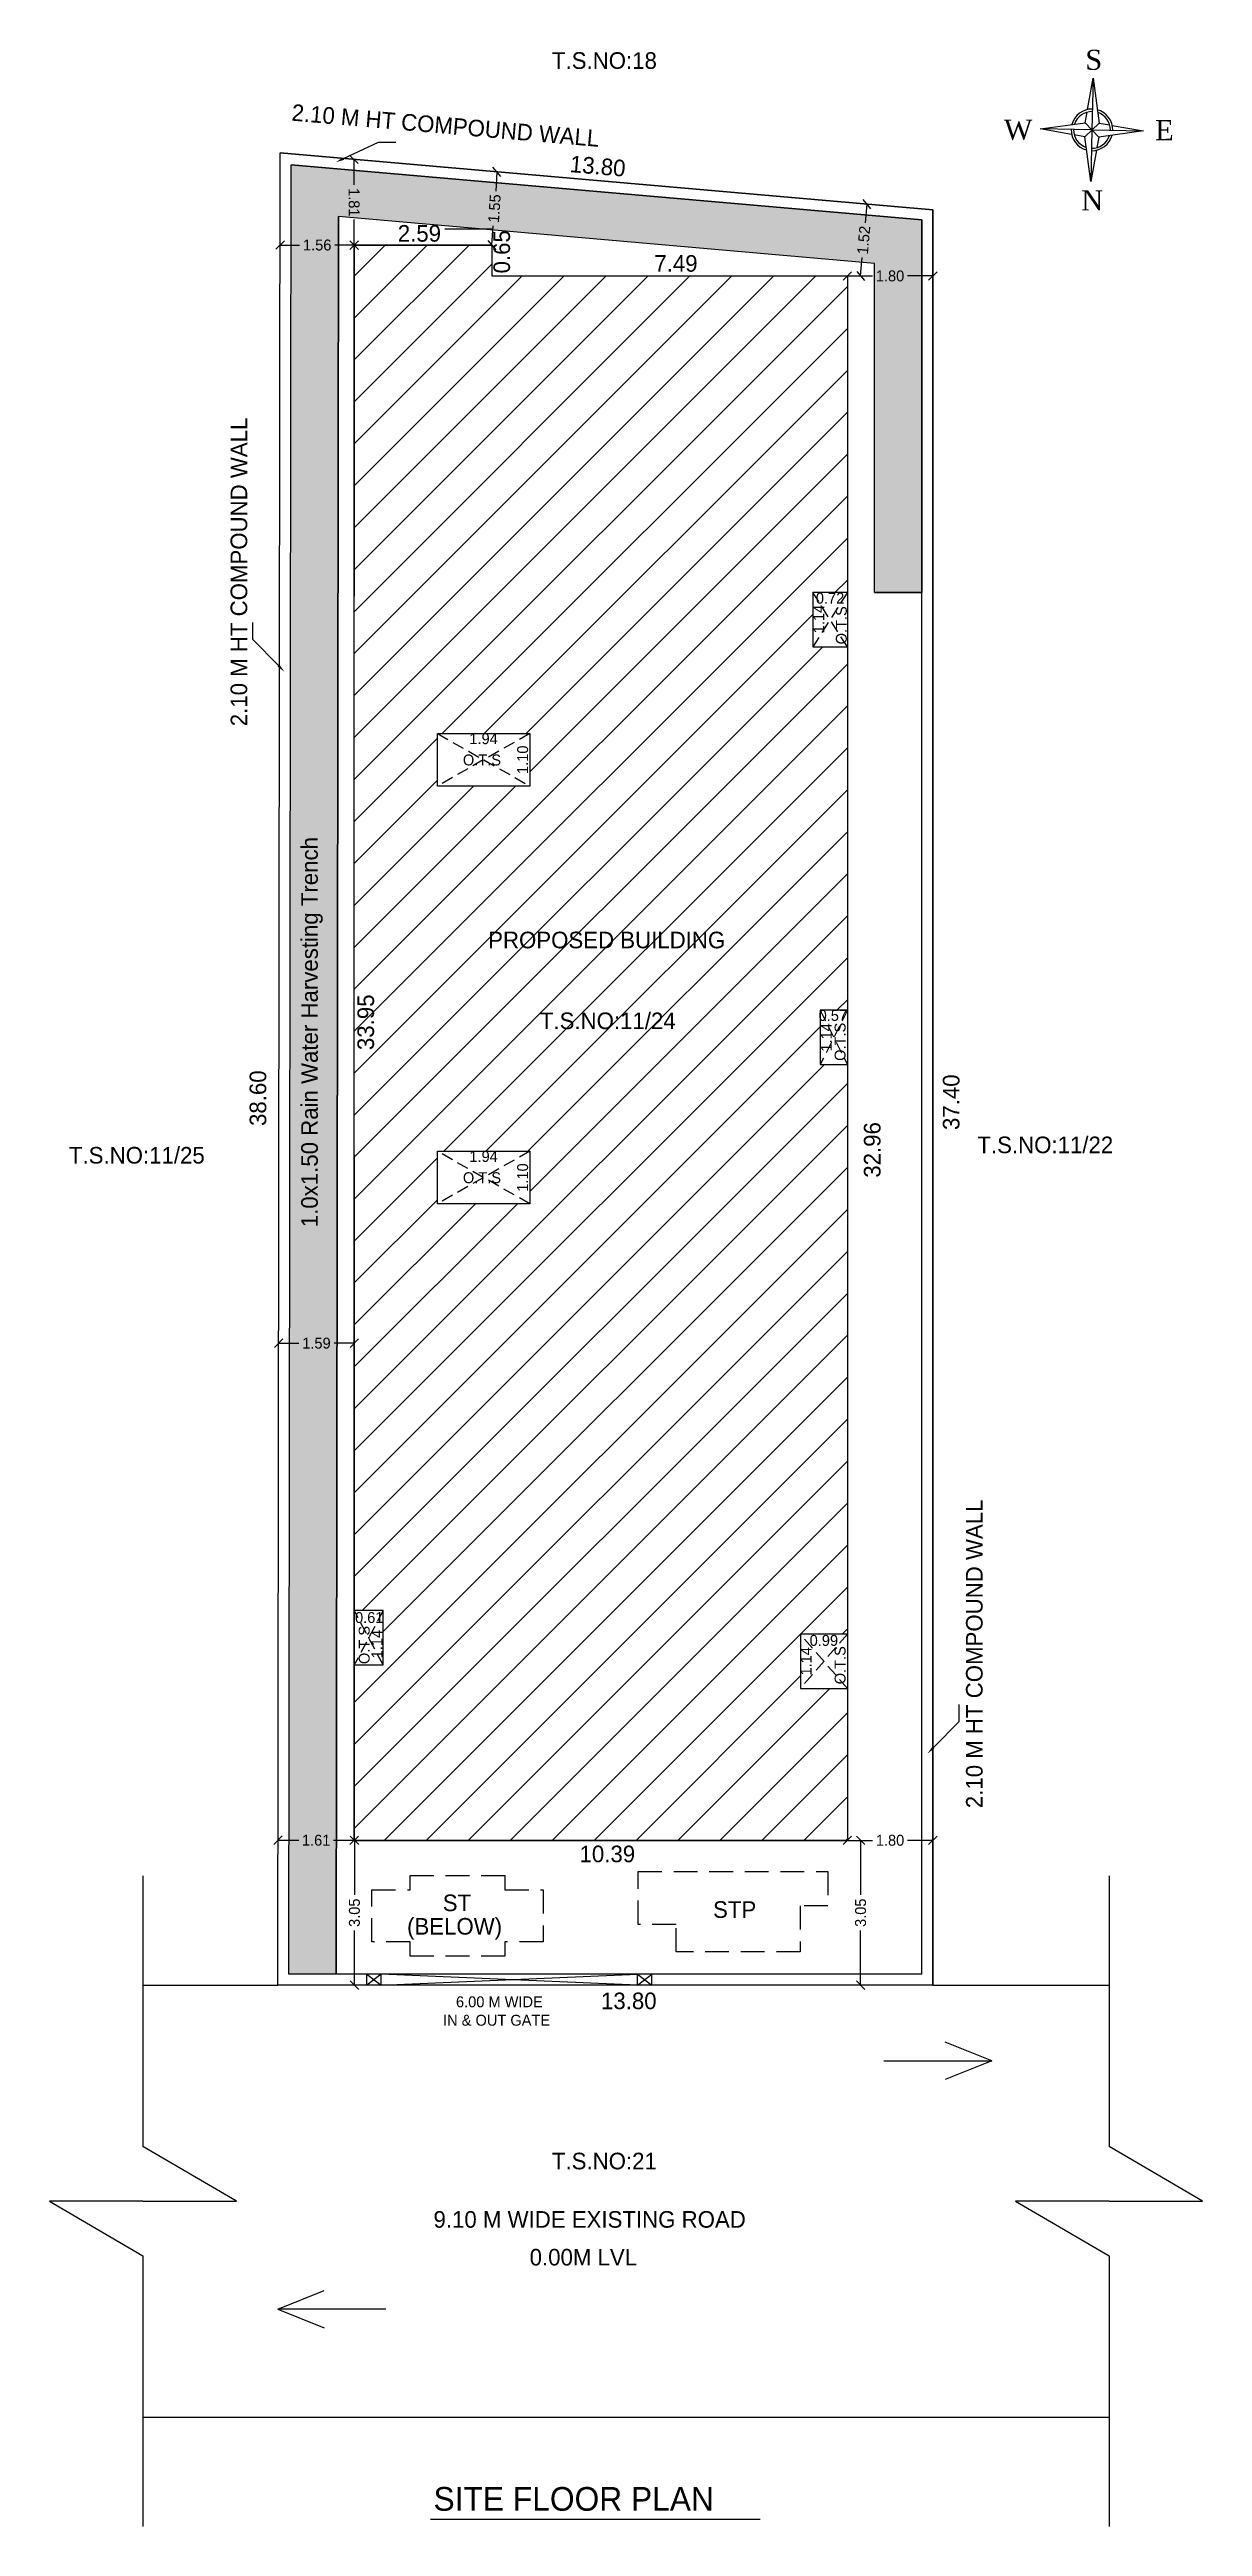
# Model space of a CAD drawing. Header units: metres. Extents: x 297 to 3998, y 336 to 1712.
# Drawn here: x 296.7 to 321, y 336.6 to 388.8 of the extents above; entities that cross this region are included whole.
import ezdxf
from ezdxf import colors
from ezdxf.entities.mleader import LeaderData, LeaderLine
from ezdxf.math import Vec2, Vec3

# ---------------------------------------------------------------- set-up
doc = ezdxf.new("R2010")
doc.units = ezdxf.units.M
doc.header["$MEASUREMENT"] = 0
doc.linetypes.add('DASHEDX2', pattern=[1.5, 1, -0.5])
doc.linetypes.add('HIDDEN', pattern=[0.375, 0.25, -0.125])
doc.styles.add('ANAND', font='times.ttf')
doc.styles.get("Standard").update_dxf_attribs({"font": 'CENSCBK.TTF'})
doc.dimstyles.get("Standard").update_dxf_attribs({"dimtxt": 0.23, "dimasz": 0.18, "dimexe": 0.18, "dimexo": 0.0625, "dimgap": 0.09, "dimtad": 0, "dimzin": 0, "dimdsep": 46, "dimtxsty": 'Standard', "dimblk": 'OBLIQUE', "dimcen": 0.09, "dimse1": 1, "dimse2": 1, "dimadec": 0, "dimazin": 0, "dimtfac": 1, "dimtofl": 0, "dimtmove": 0, "dimatfit": 3, "dimfxl": 0, "dimtolj": 1, "dimtzin": 0, "dimarcsym": 0})

msp = doc.modelspace()

# ---------------------------------------------------------------- texts
at = {"style": 'ANAND'}
for s, p in [('S', (318.533, 388.345)), ('W', (316.817, 386.873)), ('N', (318.447, 385.383))]:
    msp.add_text(s, height=0.423, rotation=0.0337, dxfattribs=at).set_placement(p)
at = {"linetype": 'DASHEDX2', "ltscale": 0.5}
for s, height, p in [('T.S.NO:18', 0.35, (307.296, 388.366)), ('PROPOSED BUILDING', 0.35, (305.952, 369.838)), ('T.S.NO:11/24', 0.35, (307.041, 368.135)), ('T.S.NO:11/22', 0.35, (316.259, 365.522)), ('T.S.NO:11/25', 0.35, (297.119, 365.303)), ('T.S.NO:21', 0.35, (307.295, 344.114)), ('9.10 M WIDE EXISTING ROAD ', 0.35, (304.8, 342.884)), ('0.00M LVL', 0.35, (306.826, 342.088)), ('SITE FLOOR PLAN', 0.5, (304.8, 336.921))]:
    msp.add_text(s, height=height, dxfattribs=at).set_placement(p)
for s, rotation, p in [('2.10 M HT COMPOUND WALL', 355.1118, (301.8, 387.276)), ('13.80', 355.1118, (307.663, 386.192)), ('2.10 M HT COMPOUND WALL', 90, (300.875, 374.516)), ('1.0x1.50 Rain Water Harvesting Trench', 90, (302.363, 363.962)), ('33.95', 90, (303.547, 367.694)), ('38.60', 90, (301.276, 366.095)), ('37.40', 90, (315.881, 366.01)), ('32.96', 90, (314.218, 365.005)), ('2.10 M HT COMPOUND WALL', 90, (316.369, 351.723))]:
    msp.add_text(s, height=0.35, rotation=rotation, dxfattribs=at).set_placement(p)
at = {"color": 0, "style": 'ANAND'}
msp.add_text('E', height=0.423, rotation=0.0337, dxfattribs=at).set_placement((320.005, 386.863))
for s, height, p in [('2.59', 0.35, (304.048, 384.725)), ('7.49', 0.35, (309.453, 384.092)), ('O.T.S', 0.23, (305.42, 373.691)), ('O.T.S', 0.23, (305.42, 364.89)), ('0.61', 0.23, (303.147, 355.624)), ('10.39', 0.35, (307.877, 350.584)), ('6.00 M WIDE ', 0.23, (305.274, 347.528)), ('13.80', 0.35, (308.329, 347.488)), ('IN & OUT GATE', 0.23, (305.001, 347.14))]:
    msp.add_text(s, height=height).set_placement(p)
for s, height, p in [('0.65', 0.35, (306.412, 384.056)), ('O.T.S', 0.23, (313.507, 376.242)), ('O.T.S', 0.23, (313.481, 367.467)), ('O.T.S', 0.23, (303.455, 354.759)), ('1.14', 0.23, (303.723, 354.88)), ('O.T.S', 0.23, (313.481, 354.333))]:
    msp.add_text(s, height=height, rotation=90).set_placement(p)
at = {"color": 0}
for s, p in [('ST', (304.995, 349.553)), ('STP', (310.69, 349.412)), ('(BELOW)', (304.243, 349.059))]:
    msp.add_text(s, height=0.35, dxfattribs=at).set_placement(p)
at = {"char_height": 0.23, "attachment_point": 5}
for s, insert in [('\\A1;0.72', (313.155, 377.214)), ('\\A1;1.94', (305.855, 374.253)), ('\\A1;0.57', (313.214, 368.422)), ('\\A1;1.94', (305.855, 365.451)), ('\\A1;0.99', (313.024, 355.255))]:
    msp.add_mtext(s, dxfattribs=dict(at, insert=insert))
at = {"char_height": 0.23, "attachment_point": 5, "rotation": 90}
for s, insert in [('\\A1;1.14', (312.917, 376.774)), ('\\A1;1.10', (306.679, 373.81)), ('\\A1;1.14', (313.076, 367.961)), ('\\A1;1.10', (306.679, 365.009)), ('\\A1;1.14', (312.649, 354.817))]:
    msp.add_mtext(s, dxfattribs=dict(at, insert=insert))

# ---------------------------------------------------------------- blocks, each defined once
blk = doc.blocks.new('_Oblique')
at = {"color": 0, "linetype": 'ByBlock', "lineweight": -2}
blk.add_line((-0.5, -0.5), (0.5, 0.5), dxfattribs=at)
blk = doc.blocks.new('*D29')
at = {"color": 0, "lineweight": -2}
for p, q in [((301.538, 361.518), (301.964, 361.518)), ((303.131, 361.518), (302.705, 361.518))]:
    blk.add_line(p, q, dxfattribs=at)
at = {"layer": 'Defpoints', "color": 0}
for p in [(301.538, 361.518), (303.131, 361.518), (303.131, 361.518)]:
    blk.add_point(p, dxfattribs=at)
at = {"color": 0, "lineweight": -2, "xscale": 0.18, "yscale": 0.18, "zscale": 0.18, "rotation": 180}
blk.add_blockref('_Oblique', (301.538, 361.518), dxfattribs=at)
at = {"color": 0, "lineweight": -2, "xscale": 0.18, "yscale": 0.18, "zscale": 0.18}
blk.add_blockref('_Oblique', (303.131, 361.518), dxfattribs=at)
at = {"color": 0, "insert": (302.334, 361.518), "char_height": 0.23, "attachment_point": 5}
blk.add_mtext('\\A1;1.59', dxfattribs=at)
blk = doc.blocks.new('A$C5E514CD9')
at = {"color": 0}
for p, q in [((0, 0), (0, 0.23)), ((0.3, 0.23), (0, 0)), ((0, 0.23), (0.3, 0)), ((0.3, 0), (0.3, 0.23)), ((0.3, 0), (5.7, 0.23)), ((5.7, 0), (0.3, 0.23)), ((5.7, 0), (5.7, 0.23)), ((5.7, 0), (6, 0.23)), ((5.7, 0.23), (6, 0)), ((6, 0), (6, 0.23))]:
    blk.add_line(p, q, dxfattribs=at)
blk = doc.blocks.new('*D30')
at = {"color": 0, "lineweight": -2}
for p, q in [((301.524, 351.047), (301.963, 351.046)), ((303.131, 351.045), (302.692, 351.045))]:
    blk.add_line(p, q, dxfattribs=at)
at = {"layer": 'Defpoints', "color": 0}
for p in [(301.524, 351.047), (301.524, 351.047), (303.131, 351.045)]:
    blk.add_point(p, dxfattribs=at)
at = {"color": 0, "lineweight": -2, "xscale": 0.18, "yscale": 0.18, "zscale": 0.18}
for p, rotation in [((301.524, 351.047), 179.9224134366829), ((303.131, 351.045), 359.922413436683)]:
    blk.add_blockref('_Oblique', p, dxfattribs=dict(at, rotation=rotation))
at = {"color": 0, "insert": (302.327, 351.046), "char_height": 0.23, "attachment_point": 5, "rotation": 359.9224}
blk.add_mtext('\\A1;1.61', dxfattribs=at)
blk = doc.blocks.new('*D31')
at = {"color": 0, "lineweight": -2}
for p, q in [((313.519, 384.002), (314.049, 384.002)), ((315.319, 384.002), (314.79, 384.002))]:
    blk.add_line(p, q, dxfattribs=at)
at = {"layer": 'Defpoints', "color": 0}
for p in [(313.519, 384.002), (315.319, 384.002), (315.319, 384.002)]:
    blk.add_point(p, dxfattribs=at)
at = {"color": 0, "lineweight": -2, "xscale": 0.18, "yscale": 0.18, "zscale": 0.18, "rotation": 180}
blk.add_blockref('_Oblique', (313.519, 384.002), dxfattribs=at)
at = {"color": 0, "lineweight": -2, "xscale": 0.18, "yscale": 0.18, "zscale": 0.18}
blk.add_blockref('_Oblique', (315.319, 384.002), dxfattribs=at)
at = {"color": 0, "insert": (314.419, 384.002), "char_height": 0.23, "attachment_point": 5}
blk.add_mtext('\\A1;1.80', dxfattribs=at)
blk = doc.blocks.new('*D32')
at = {"color": 0, "lineweight": -2}
for p, q in [((313.932, 385.516), (313.897, 385.125)), ((313.799, 384.002), (313.833, 384.392))]:
    blk.add_line(p, q, dxfattribs=at)
at = {"layer": 'Defpoints', "color": 0}
for p in [(313.932, 385.516), (313.932, 385.516), (313.799, 384.002)]:
    blk.add_point(p, dxfattribs=at)
at = {"color": 0, "lineweight": -2, "xscale": 0.18, "yscale": 0.18, "zscale": 0.18}
for p, rotation in [((313.932, 385.516), 85.01160551923954), ((313.799, 384.002), 265.0116055192395)]:
    blk.add_blockref('_Oblique', p, dxfattribs=dict(at, rotation=rotation))
at = {"color": 0, "insert": (313.865, 384.759), "char_height": 0.23, "attachment_point": 5, "rotation": 85.0116}
blk.add_mtext('\\A1;1.52', dxfattribs=at)
blk = doc.blocks.new('*D33')
at = {"color": 0, "lineweight": -2}
for p, q in [((313.519, 351.045), (314.049, 351.045)), ((315.319, 351.045), (314.79, 351.045))]:
    blk.add_line(p, q, dxfattribs=at)
at = {"layer": 'Defpoints', "color": 0}
for p in [(313.519, 351.045), (315.319, 351.045), (315.319, 351.045)]:
    blk.add_point(p, dxfattribs=at)
at = {"color": 0, "lineweight": -2, "xscale": 0.18, "yscale": 0.18, "zscale": 0.18, "rotation": 180}
blk.add_blockref('_Oblique', (313.519, 351.045), dxfattribs=at)
at = {"color": 0, "lineweight": -2, "xscale": 0.18, "yscale": 0.18, "zscale": 0.18}
blk.add_blockref('_Oblique', (315.319, 351.045), dxfattribs=at)
at = {"color": 0, "insert": (314.419, 351.045), "char_height": 0.23, "attachment_point": 5}
blk.add_mtext('\\A1;1.80', dxfattribs=at)
blk = doc.blocks.new('*D34')
at = {"color": 0, "lineweight": -2}
for p, q in [((306.137, 386.196), (306.11, 385.792)), ((306.032, 384.652), (306.06, 385.056))]:
    blk.add_line(p, q, dxfattribs=at)
at = {"layer": 'Defpoints', "color": 0}
for p in [(306.137, 386.196), (306.137, 386.196), (306.032, 384.652)]:
    blk.add_point(p, dxfattribs=at)
at = {"color": 0, "lineweight": -2, "xscale": 0.18, "yscale": 0.18, "zscale": 0.18}
for p, rotation in [((306.137, 386.196), 86.11595336821829), ((306.032, 384.652), 266.1159533682183)]:
    blk.add_blockref('_Oblique', p, dxfattribs=dict(at, rotation=rotation))
at = {"color": 0, "insert": (306.085, 385.424), "char_height": 0.23, "attachment_point": 5, "rotation": 86.116}
blk.add_mtext('\\A1;1.55', dxfattribs=at)
blk = doc.blocks.new('*D37')
at = {"color": 0, "lineweight": -2}
for p, q in [((313.799, 351.045), (313.799, 349.896)), ((313.799, 347.995), (313.799, 349.144))]:
    blk.add_line(p, q, dxfattribs=at)
at = {"layer": 'Defpoints', "color": 0}
for p in [(313.799, 351.045), (313.799, 347.995), (313.799, 347.995)]:
    blk.add_point(p, dxfattribs=at)
at = {"color": 0, "lineweight": -2, "xscale": 0.18, "yscale": 0.18, "zscale": 0.18}
for p, rotation in [((313.799, 351.045), 90), ((313.799, 347.995), 270)]:
    blk.add_blockref('_Oblique', p, dxfattribs=dict(at, rotation=rotation))
at = {"color": 0, "insert": (313.799, 349.52), "char_height": 0.23, "attachment_point": 5, "rotation": 90}
blk.add_mtext('\\A1;3.05', dxfattribs=at)
blk = doc.blocks.new('*D38')
at = {"color": 0, "lineweight": -2}
for p, q in [((303.135, 351.045), (303.135, 349.896)), ((303.135, 347.995), (303.135, 349.144))]:
    blk.add_line(p, q, dxfattribs=at)
at = {"layer": 'Defpoints', "color": 0}
for p in [(303.135, 351.045), (303.135, 347.995), (303.135, 347.995)]:
    blk.add_point(p, dxfattribs=at)
at = {"color": 0, "lineweight": -2, "xscale": 0.18, "yscale": 0.18, "zscale": 0.18}
for p, rotation in [((303.135, 351.045), 90), ((303.135, 347.995), 270)]:
    blk.add_blockref('_Oblique', p, dxfattribs=dict(at, rotation=rotation))
at = {"color": 0, "insert": (303.135, 349.52), "char_height": 0.23, "attachment_point": 5, "rotation": 90}
blk.add_mtext('\\A1;3.05', dxfattribs=at)
blk = doc.blocks.new('*D53')
at = {"color": 0, "lineweight": -2}
for p, q in [((303.121, 386.459), (303.124, 385.92)), ((303.131, 384.652), (303.128, 385.191))]:
    blk.add_line(p, q, dxfattribs=at)
at = {"layer": 'Defpoints', "color": 0}
for p in [(303.121, 386.459), (303.121, 386.459), (303.131, 384.652)]:
    blk.add_point(p, dxfattribs=at)
at = {"color": 0, "lineweight": -2, "xscale": 0.18, "yscale": 0.18, "zscale": 0.18}
for p, rotation in [((303.121, 386.459), 90.31937900020199), ((303.131, 384.652), 270.319379000202)]:
    blk.add_blockref('_Oblique', p, dxfattribs=dict(at, rotation=rotation))
at = {"color": 0, "insert": (303.126, 385.555), "char_height": 0.23, "attachment_point": 5, "rotation": 270.3194}
blk.add_mtext('\\A1;1.81', dxfattribs=at)
blk = doc.blocks.new('*D54')
at = {"color": 0, "lineweight": -2}
for p, q in [((301.569, 384.654), (301.979, 384.653)), ((303.131, 384.652), (302.721, 384.652))]:
    blk.add_line(p, q, dxfattribs=at)
at = {"layer": 'Defpoints', "color": 0}
for p in [(301.569, 384.654), (301.569, 384.654), (303.131, 384.652)]:
    blk.add_point(p, dxfattribs=at)
at = {"color": 0, "lineweight": -2, "xscale": 0.18, "yscale": 0.18, "zscale": 0.18}
for p, rotation in [((301.569, 384.654), 179.9224134366794), ((303.131, 384.652), 359.9224134366796)]:
    blk.add_blockref('_Oblique', p, dxfattribs=dict(at, rotation=rotation))
at = {"color": 0, "insert": (302.35, 384.653), "char_height": 0.23, "attachment_point": 5, "rotation": 359.9224}
blk.add_mtext('\\A1;1.56', dxfattribs=at)

# ---------------------------------------------------------------- dimensions: what is measured, and where the dimension line sits
at = {"color": 0}
for p2, picture, middle in [((303.121, 386.459), '*D53', (303.126, 385.555)), ((301.569, 384.654), '*D54', (302.35, 384.653))]:
    dim = msp.add_aligned_dim(p1=(303.131, 384.652), p2=p2, distance=0, dimstyle='Standard', dxfattribs=at)
    dim.commit()
    dim.dimension.update_dxf_attribs({"geometry": picture, "text_midpoint": middle})
for p1, p2, picture, middle in [((306.032, 384.652), (306.137, 386.196), '*D34', (306.085, 385.424)), ((313.799, 384.002), (313.932, 385.516), '*D32', (313.865, 384.759)), ((313.519, 384.002), (315.319, 384.002), '*D31', (314.419, 384.002)), ((301.538, 361.518), (303.131, 361.518), '*D29', (302.334, 361.518)), ((303.131, 351.045), (301.524, 351.047), '*D30', (302.327, 351.046)), ((313.519, 351.045), (315.319, 351.045), '*D33', (314.419, 351.045)), ((303.135, 351.045), (303.135, 347.995), '*D38', (303.135, 349.52)), ((313.799, 351.045), (313.799, 347.995), '*D37', (313.799, 349.52))]:
    dim = msp.add_aligned_dim(p1=p1, p2=p2, distance=0, dimstyle='Standard')
    dim.commit()
    dim.dimension.update_dxf_attribs({"geometry": picture, "text_midpoint": middle})

# ---------------------------------------------------------------- hatches: boundary and pattern name
h = msp.add_hatch()
h.set_pattern_fill('GRAVEL', color=256, scale=1.5, style=0)
h.set_pattern_definition([(228.0128, (1.08, 1.5), (-11.999997348, -13.500002012), [0.201804, -19.978632]), (184.9697, (0.945, 1.35), (18.000001577, 1.4999869605), [0.346302, -34.2838875]), (132.5104, (0.6, 1.32), (14.999986078, -16.50001301), [0.244182, -24.174048]), (267.2737, (0.015, 0.945), (1.499994027, 30.000000442), [0.315357, -31.220337]), (292.8337, (0, 0.63), (-7.500014858, 17.999994618), [0.3092325, -30.6140595]), (357.2737, (0.12, 0.345), (-30.000000442, 1.499994027), [0.315357, -31.220337]), (37.6942, (0.435, 0.33), (-19.5000110184, -14.999985608), [0.4170435, -41.2872735]), (72.2553, (0.765, 0.585), (10.500016144, 32.999994347), [0.393732, -38.9794815]), (121.4296, (0.885, 0.96), (-12.000012351, 19.499992555), [0.316425, -31.3261095]), (175.2364, (0.72, 1.23), (16.50000142, -1.4999873), [0.361248, -17.7011445]), (222.3974, (0.36, 1.26), (-18.0000110266, -16.499988123), [0.467172, -46.2500625]), (138.8141, (1.5, 0.93), (-10.50000442, 8.99999597), [0.1594515, -15.785766]), (171.4692, (1.38, 1.035), (19.499997427, -3.000011865), [0.3033555, -30.0322665]), (225, (1.08, 1.08), (-2e-16, -1.5000005), [0.2121315, -1.909188]), (203.1986, (0.975, 1.26), (7.499999596, 3.00000199), [0.114237, -11.3094225]), (291.8014, (0.87, 1.215), (-1.49999987, 4.50000041), [0.1615545, -7.916193]), (30.9638, (0.93, 1.065), (4.49999703, 3.00000373), [0.2623935, -8.4840345]), (161.5651, (1.155, 1.2), (3.00000065, -1.4999976), [0.1897365, -4.5536805]), (16.3895, (0, 1.215), (15.000003298, 4.499989065), [0.2658, -26.3142675]), (70.3462, (0.255, 1.29), (-5.999992871, -16.500003203), [0.2229915, -22.076112]), (293.1986, (1.155, 1.5), (-3.00000199, 7.499999596), [0.2284725, -11.195187]), (343.6105, (1.245, 1.29), (-15.000003298, 4.499989065), [0.2658, -26.3142675]), (339.444, (0, 0.285), (-7.500002767, 2.999993995), [0.25632, -12.559686]), (294.7751, (0.24, 0.195), (-7.499988284, 16.500005133), [0.214767, -21.2619645]), (66.8014, (1.17, 0), (3.00000199, 7.499999596), [0.2284725, -11.195187]), (17.354, (1.26, 0.21), (-19.500003029, -5.999991753), [0.2514465, -24.893136]), (69.444, (0.435, 0), (-2.999993995, -7.500002767), [0.12816, -12.687846]), (101.3099, (1.08, 0), (-1.49999645, 6.00000113), [0.076485, -7.5720435]), (165.9638, (1.065, 0.075), (4.50000082, -1.49999709), [0.3092325, -5.875425]), (186.009, (0.765, 0.15), (14.999999626, 1.499998976), [0.286575, -28.3708845]), (303.6901, (0.93, 0.93), (-1.500002, 2.99999934), [0.216333, -5.1919935]), (353.1572, (1.05, 0.75), (25.499999048, -3.000011997), [0.377691, -37.3913445]), (60.9454, (1.425, 0.705), (-6.00000004, -10.500000577), [0.154434, -15.289011]), (90, (1.5, 0.84), (-1.5, 1.5), [0.09, -1.41]), (120.2564, (0.735, 0.195), (5.99999233, -10.500003684), [0.208386, -20.63028]), (48.0128, (0.63, 0.375), (11.999997348, 13.500002012), [0.403608, -19.776828]), (0, (0.9, 0.675), (1.5, 1.5), [0.39, -1.11]), (325.3048, (1.29, 0.675), (-14.999991388, 10.500012914), [0.237171, -23.479911]), (254.0546, (1.485, 0.54), (-1.49999983, -6.00000019), [0.218403, -10.701762]), (207.646, (1.425, 0.33), (-28.499993711, -15.00001157), [0.3555975, -35.204211]), (175.4261, (1.11, 0.165), (-19.5000008375, 1.499992202), [0.3761985, -37.243611])])
h.paths.add_polyline_path([(315.089, 385.184), (301.801, 386.344), (301.75, 348.226), (302.75, 348.225), (302.8, 385.253), (305.756, 384.995), (306.032, 384.995), (306.032, 384.971), (314.089, 384.267), (314.089, 377.334), (315.089, 377.334)])
h.paths.add_polyline_path([(301.962, 361.281), (302.684, 361.281), (302.684, 361.771), (301.962, 361.771)], flags=24)
h.paths.add_polyline_path([(314.19, 383.764), (314.912, 383.764), (314.912, 384.254), (314.19, 384.254)], flags=24)
h.paths.add_polyline_path([(314.07, 384.37), (314.133, 385.089), (313.645, 385.132), (313.582, 384.413)], flags=24)
h.paths.add_polyline_path([(303.399, 385.329), (303.462, 386.048), (302.974, 386.091), (302.911, 385.371)], flags=24)
h.paths.add_polyline_path([(301.977, 384.759), (302.699, 384.758), (302.7, 385.247), (301.978, 385.248)], flags=24)
h.paths.add_polyline_path([(306.29, 385.21), (306.352, 385.929), (305.864, 385.972), (305.802, 385.253)], flags=24)
h.paths.add_polyline_path([(302.565, 363.852), (302.565, 372.863), (301.906, 372.863), (301.906, 363.852)], flags=24)
h.paths.add_polyline_path([(306.565, 384.068), (306.565, 385.159), (306.064, 385.159), (306.064, 384.068)], flags=25)
h.paths.add_polyline_path([(303.965, 385.243), (305.056, 385.243), (305.056, 385.744), (303.965, 385.744)], flags=24)
h = msp.add_hatch()
h.set_pattern_fill('ANSI31', color=256, scale=5, style=0)
h.set_pattern_definition([(45, (-55.81986, 69.2437), (-0.4419417, 0.4419417), [])])
h.paths.add_polyline_path([(312.795, 377.334), (313.519, 377.334), (313.519, 384.002), (306.032, 384.002), (306.032, 384.652), (303.131, 384.652), (303.131, 355.884), (303.741, 355.884), (303.741, 354.741), (303.131, 354.741), (303.131, 351.045), (313.519, 351.045), (313.519, 354.245), (312.529, 354.245), (312.529, 355.388), (313.519, 355.388), (313.519, 367.39), (312.948, 367.39), (312.948, 368.533), (313.519, 368.533), (313.519, 376.191), (312.795, 376.191)])
h.paths.add_polyline_path([(306.827, 374.362), (306.827, 373.257), (304.884, 373.257), (304.884, 374.362)], flags=16)
h.paths.add_polyline_path([(306.827, 365.561), (306.827, 364.456), (304.884, 364.456), (304.884, 365.561)], flags=16)
h.paths.add_polyline_path([(305.862, 369.739), (311.457, 369.739), (311.457, 370.277), (305.862, 370.277)], flags=24)
h.paths.add_polyline_path([(312.851, 368.184), (313.573, 368.184), (313.573, 368.674), (312.851, 368.674)], flags=9)
h.paths.add_polyline_path([(305.482, 374.015), (306.204, 374.015), (306.204, 374.505), (305.482, 374.505)], flags=24)
h.paths.add_polyline_path([(306.917, 373.438), (306.917, 374.16), (306.427, 374.16), (306.427, 373.438)], flags=24)
h.paths.add_polyline_path([(305.361, 373.626), (306.299, 373.626), (306.299, 373.98), (305.361, 373.98)], flags=8)
h.paths.add_polyline_path([(305.482, 365.214), (306.204, 365.214), (306.204, 365.704), (305.482, 365.704)], flags=24)
h.paths.add_polyline_path([(306.917, 364.637), (306.917, 365.359), (306.427, 365.359), (306.427, 364.637)], flags=24)
h.paths.add_polyline_path([(305.361, 364.825), (306.299, 364.825), (306.299, 365.178), (305.361, 365.178)], flags=8)
h.paths.add_polyline_path([(306.952, 368.036), (310.086, 368.036), (310.086, 368.574), (306.952, 368.574)], flags=24)

# ---------------------------------------------------------------- linework, layer by layer
at = {"lineweight": -3}
for p, q in [((318.579, 387.507), (318.696, 388.17)), ((318.696, 388.17), (318.673, 387.08)), ((318.696, 388.17), (318.823, 387.223)), ((317.583, 387.103), (318.53, 387.231)), ((318.823, 387.223), (318.522, 386.937)), ((318.53, 387.231), (318.569, 387.453)), ((318.53, 387.231), (318.816, 386.93)), ((318.823, 387.223), (319.046, 387.184)), ((318.673, 387.08), (317.583, 387.103)), ((318.245, 386.986), (317.583, 387.103)), ((318.522, 386.937), (318.3, 386.976)), ((318.65, 385.991), (318.522, 386.937)), ((318.673, 387.08), (318.65, 385.991)), ((318.673, 387.08), (319.762, 387.057)), ((318.816, 386.93), (318.777, 386.707)), ((319.762, 387.057), (318.816, 386.93)), ((319.1, 387.174), (319.762, 387.057)), ((318.767, 386.653), (318.65, 385.991))]:
    msp.add_line(p, q, dxfattribs=at)
for p, q in [((301.519, 347.995), (301.572, 386.595)), ((315.319, 385.395), (301.572, 386.595)), ((301.75, 348.225), (301.801, 386.344)), ((315.089, 385.184), (301.801, 386.344)), ((302.75, 348.223), (302.8, 385.253)), ((302.8, 385.253), (302.75, 348.225)), ((314.089, 384.267), (302.8, 385.253)), ((314.089, 384.267), (302.8, 385.253)), ((315.089, 348.225), (315.089, 385.184)), ((315.319, 347.995), (315.319, 385.395)), ((314.089, 377.334), (314.089, 384.267)), ((314.089, 377.334), (314.089, 384.267)), ((306.032, 384.002), (313.519, 384.002)), ((303.131, 365.79), (303.131, 371.505)), ((303.131, 365.485), (303.131, 351.045)), ((303.131, 351.045), (313.519, 351.045)), ((298.679, 350.299), (298.679, 344.597)), ((319.032, 350.299), (319.032, 344.597)), ((301.52, 348.225), (301.519, 348.225)), ((302.75, 348.225), (301.75, 348.226)), ((315.089, 348.225), (301.75, 348.225)), ((298.679, 347.995), (301.519, 347.995)), ((315.319, 347.995), (301.519, 347.995)), ((301.749, 347.994), (301.749, 347.995)), ((315.319, 347.995), (319.032, 347.995)), ((298.679, 342.292), (298.679, 336.59)), ((319.032, 342.292), (319.032, 336.59)), ((298.679, 338.895), (319.032, 338.895)), ((304.736, 336.746), (311.685, 336.746))]:
    msp.add_line(p, q)
at = {"lineweight": 30}
for p, q in [((303.131, 384.652), (303.131, 380.725)), ((305.036, 384.995), (306.032, 384.995)), ((303.131, 380.725), (303.131, 377.258))]:
    msp.add_line(p, q, dxfattribs=at)
at = {"color": 0}
for p, q in [((306.032, 384.652), (303.131, 384.652)), ((314.089, 377.334), (315.089, 377.334)), ((316.56, 346.398), (315.583, 346.791)), ((314.288, 346.398), (316.56, 346.398)), ((316.56, 346.398), (315.583, 346.006)), ((301.521, 341.17), (302.498, 341.562)), ((303.793, 341.17), (301.521, 341.17)), ((301.521, 341.17), (302.498, 340.778))]:
    msp.add_line(p, q, dxfattribs=at)
at = {"linetype": 'HIDDEN'}
for p, q in [((313.519, 376.191), (312.795, 377.334)), ((313.519, 377.334), (312.795, 376.191)), ((304.884, 374.362), (306.827, 373.257)), ((306.827, 374.362), (304.884, 373.257)), ((312.948, 368.533), (313.519, 367.39)), ((313.519, 368.533), (312.948, 367.39)), ((306.827, 364.456), (304.884, 365.561)), ((306.827, 365.561), (304.884, 364.456)), ((303.741, 354.741), (303.131, 355.884)), ((303.741, 355.884), (303.131, 354.741)), ((313.519, 354.245), (312.529, 355.388)), ((313.519, 355.388), (312.529, 354.245))]:
    msp.add_line(p, q, dxfattribs=at)
for points in [[(301.572, 386.595), (315.319, 385.395), (315.319, 347.995), (301.519, 347.995), (301.572, 386.595)], [(301.75, 348.225), (301.801, 386.344), (315.089, 385.184), (315.089, 377.334)], [(315.089, 377.334), (314.089, 377.334), (314.089, 384.267), (302.8, 385.253), (302.75, 348.225), (301.75, 348.226), (301.801, 386.344), (315.089, 385.184), (315.089, 377.334)], [(303.131, 384.652), (306.032, 384.652), (306.032, 384.002), (313.519, 384.002), (313.519, 377.334), (312.795, 377.334), (312.795, 376.191), (313.519, 376.191), (313.519, 368.533), (312.948, 368.533), (312.948, 367.39), (313.519, 367.39), (313.519, 355.388), (312.529, 355.388), (312.529, 354.245), (313.519, 354.245), (313.519, 351.045), (303.131, 351.045), (303.131, 354.741), (303.741, 354.741), (303.741, 355.884), (303.131, 355.884), (303.131, 384.652)], [(298.679, 343.445), (300.648, 343.445), (298.679, 344.597)], [(319.032, 343.445), (321.001, 343.445), (319.032, 344.597)], [(298.679, 343.445), (296.711, 343.445), (298.679, 342.292)], [(319.032, 343.445), (317.063, 343.445), (319.032, 342.292)]]:
    msp.add_lwpolyline(points)
at = {"color": 1}
msp.add_lwpolyline([(303.131, 351.045), (303.131, 384.652), (306.032, 384.652), (306.032, 384.002), (313.519, 384.002), (313.519, 351.045)], close=True, dxfattribs=at)
for points in [[(304.884, 374.362), (306.827, 374.362), (306.827, 373.257), (304.884, 373.257)], [(306.827, 364.456), (304.884, 364.456), (304.884, 365.561), (306.827, 365.561)]]:
    msp.add_lwpolyline(points, close=True)
at = {"color": 0, "linetype": 'HIDDEN', "ltscale": 2}
for points in [[(303.501, 350.002), (304.306, 350.002), (304.306, 350.303), (306.306, 350.303), (306.306, 350.002), (307.111, 350.002), (307.111, 348.904), (306.306, 348.904), (306.306, 348.603), (304.306, 348.603), (304.306, 348.904), (303.501, 348.904), (303.501, 350.002)], [(309.111, 350.392), (313.106, 350.392), (313.106, 349.666), (312.525, 349.666), (312.525, 348.694), (309.91, 348.694), (309.91, 349.275), (309.111, 349.275), (309.111, 350.392)]]:
    msp.add_lwpolyline(points, dxfattribs=at)
at = {"lineweight": -3}
for radius, start, end in [(0.438, 88.7996, 165.0759), (0.387, 88.7996, 161.9166), (0.438, 358.7996, 75.0759), (0.387, 358.7996, 71.9166), (0.438, 178.7996, 255.0759), (0.387, 178.7996, 251.9166), (0.438, 268.7996, 345.0759), (0.387, 268.7996, 341.9166)]:
    msp.add_arc((318.673, 387.08), radius, start, end, dxfattribs=at)

# ---------------------------------------------------------------- block references
msp.add_blockref('A$C5E514CD9', (303.397, 347.995))

msp.set_redraw_order([(e.dxf.handle, doc.entitydb.next_handle()) for e in msp.query("TEXT MTEXT ATTDEF DIMENSION ARC_DIMENSION")])  # texts and dimensions are drawn at this point

# ---------------------------------------------------------------- leaders
ml = msp.add_multileader_mtext('Standard')
ml.set_content('', color=256)
ml.set_leader_properties()
ml.build(insert=Vec2(0, 0))
ml.multileader.update_dxf_attribs({"dogleg_length": 0.36, "arrow_head_size": 0.18})
ctx = ml.context
ctx.base_point, ctx.char_height, ctx.arrow_head_size, ctx.landing_gap_size, ctx.plane_origin = Vec3(304.004, 386.82), 0.18, 0.18, 0.09, Vec3(302.744, 386.4)
notes = []
notes.append((ctx, [(0, (1, 1, 0), (303.644, 386.82), (1, 0), 0.36, [(0, [(302.744, 386.4)], 0, [])])]))
ctx.mtext.insert, ctx.mtext.flow_direction = Vec3(304.094, 386.91), 5
ml = msp.add_multileader_mtext('Standard')
ml.set_content('', color=256)
ml.set_leader_properties()
ml.build(insert=Vec2(0, 0))
ml.multileader.update_dxf_attribs({"dogleg_length": 0.36, "arrow_head_size": 0.18})
ctx = ml.context
ctx.base_point, ctx.char_height, ctx.arrow_head_size, ctx.landing_gap_size, ctx.plane_origin, ctx.plane_x_axis, ctx.plane_y_axis = Vec3(300.995, 376.703), 0.18, 0.18, 0.09, Vec3(301.66, 375.665), Vec3(0, 1), Vec3(-1, 0)
notes.append((ctx, [(0, (1, 1, 0), (300.995, 376.343), (0, 1), 0.36, [(0, [(301.66, 375.665)], 0, [])])]))
ctx.mtext.insert, ctx.mtext.text_direction, ctx.mtext.rotation, ctx.mtext.flow_direction = Vec3(300.905, 376.793), Vec3(0, 1), 1.570796, 5
ml = msp.add_multileader_mtext('Standard')
ml.set_content('', color=256)
ml.set_leader_properties()
ml.build(insert=Vec2(0, 0))
ml.multileader.update_dxf_attribs({"dogleg_length": 0.36, "arrow_head_size": 0.18})
ctx = ml.context
ctx.base_point, ctx.char_height, ctx.arrow_head_size, ctx.landing_gap_size, ctx.plane_origin, ctx.plane_x_axis, ctx.plane_y_axis = Vec3(315.872, 353.91), 0.18, 0.18, 0.09, Vec3(315.207, 352.872), Vec3(0, 1), Vec3(-1, 0)
notes.append((ctx, [(0, (1, 1, 0), (315.872, 353.55), (0, 1), 0.36, [(0, [(315.207, 352.872)], 0, [])])]))
ctx.mtext.insert, ctx.mtext.text_direction, ctx.mtext.rotation, ctx.mtext.flow_direction = Vec3(315.782, 354), Vec3(0, 1), 1.570796, 5
for ctx, leaders in notes:
    for number, flags, end, landing, length, lines in leaders:
        leader = LeaderData()
        leader.index, (leader.has_last_leader_line, leader.has_dogleg_vector, leader.attachment_direction) = number, flags
        leader.last_leader_point, leader.dogleg_vector, leader.dogleg_length = Vec3(end), Vec3(landing), length
        for number, points, colour, breaks in lines:
            line = LeaderLine()
            line.index, line.vertices, line.color, line.breaks = number, Vec3.list(points), colors.encode_raw_color(colour), breaks
            leader.lines.append(line)
        ctx.leaders.append(leader)

doc.saveas('drawing.dxf')
